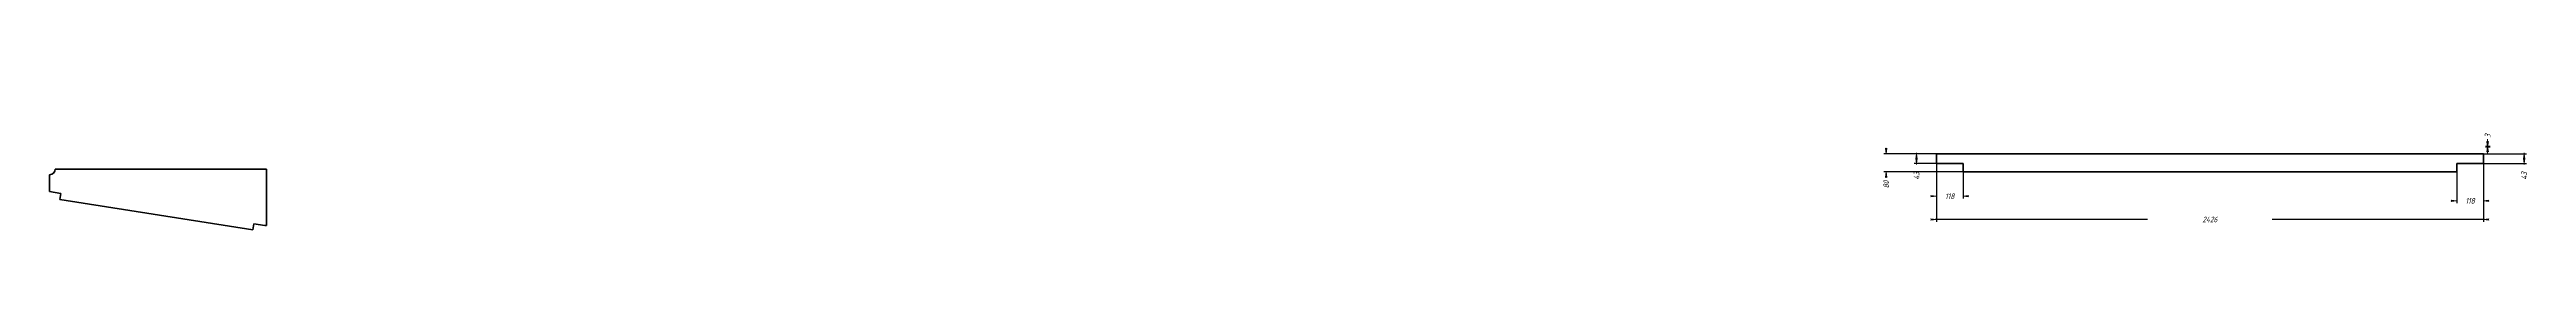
# Model space of a CAD drawing. Header units: millimetres. Extents: x -26 to 4200, y -4187 to 552.
# Drawn here: x 217 to 2414, y 430 to 552 of the extents above; entities that cross this region are included whole.
import ezdxf

# ---------------------------------------------------------------- set-up
doc = ezdxf.new("R2010")
doc.units = ezdxf.units.MM
doc.linetypes.add('K5LT_BASIC', pattern=[0])
doc.linetypes.add('K5LT_THIN', pattern=[0])
doc.layers.add('Системный слой', color=7, linetype='Continuous')
doc.layers.add('Системный слой (1)', color=7, linetype='Continuous', true_color=0x909090)
doc.styles.add('KDIMTEXTSTYLE', font='GOST_AU.SHX', dxfattribs={"width": 0.96, "oblique": 15, "height": 5})
doc.dimstyles.new('KDIMSTYLE (0.20)', dxfattribs={"dimtxt": 5, "dimasz": 1, "dimexe": 2, "dimexo": 0, "dimgap": 1, "dimtad": 1, "dimlfac": 5, "dimtxsty": 'KDIMTEXTSTYLE', "dimsah": 1, "dimcen": 0, "dimdle": 1, "dimadec": 0, "dimazin": 0, "dimtfac": 0.667, "dimtmove": 0, "dimatfit": 3, "dimfxl": 1, "dimtvp": 1, "dimtolj": 1, "dimtzin": 0, "dimarcsym": 0})

# ---------------------------------------------------------------- blocks, each defined once
blk = doc.blocks.new('KDIMARROW_02')
at = {"layer": 'Системный слой'}
blk.add_hatch(color=0, dxfattribs=at).paths.add_polyline_path([(4.5, -5.51091059616309e-16), (5, 0.6582624912261956), (0, 0), (5, -0.658262491226197)])
at = {"layer": 'Системный слой', "color": 0, "linetype": 'K5LT_THIN', "lineweight": 18}
for p, q in [((5, 0.6582624912261956), (0, 0)), ((0, 0), (5, -0.658262491226197)), ((0, 0), (7, -8.572527594031472e-16)), ((4.5, -5.51091059616309e-16), (5, 0.6582624912261956)), ((5, -0.658262491226197), (4.5, -5.51091059616309e-16))]:
    blk.add_line(p, q, dxfattribs=at)
at = {"layer": 'Системный слой (1)', "color": 0, "linetype": 'K5LT_THIN', "lineweight": 18}
blk.add_line((0, 0), (-1, 0), dxfattribs=at)
blk = doc.blocks.new('KDIMARROW_01')
at = {"layer": 'Системный слой'}
blk.add_hatch(color=0, dxfattribs=at).paths.add_polyline_path([(-5, -0.6582624912261956), (0, 0), (-5, 0.658262491226197), (-4.5, 5.51091059616309e-16)])
at = {"layer": 'Системный слой', "color": 0, "linetype": 'K5LT_THIN', "lineweight": 18}
for p, q in [((-4.5, 5.51091059616309e-16), (-5, 0.658262491226197)), ((-5, 0.658262491226197), (0, 0)), ((0, 0), (-5, -0.6582624912261956)), ((-5, -0.6582624912261956), (-4.5, 5.51091059616309e-16))]:
    blk.add_line(p, q, dxfattribs=at)
at = {"layer": 'Системный слой (1)', "color": 0, "linetype": 'K5LT_THIN', "lineweight": 18}
blk.add_line((0, 0), (-1, 0), dxfattribs=at)

msp = doc.modelspace()

# ---------------------------------------------------------------- linework, layer by layer
at = {"layer": 'Системный слой (1)', "color": 5, "linetype": 'K5LT_BASIC', "lineweight": 60, "true_color": 0x0000ff}
for p, q in [((222.1230206876289, 484.3204822806779), (409.6230206876289, 484.3204822806779)), ((409.6230206876289, 484.3204822806779), (409.6230206876289, 434.3204822806779)), ((1890.992175171752, 497.7796769883651), (1890.992175171752, 489.1796769883651)), ((2376.192175171752, 497.7796769883651), (1890.992175171752, 497.7796769883651)), ((1890.992175171752, 489.1796769883651), (1914.592175171752, 489.1796769883651)), ((1914.592175171752, 489.1796769883651), (1914.592175171752, 481.7796769883651)), ((2352.592175171752, 481.7796769883651), (2352.592175171752, 489.1796769883651)), ((2352.592175171752, 489.1796769883651), (2376.192175171752, 489.1796769883651)), ((2376.192175171752, 489.1796769883651), (2376.192175171752, 497.7796769883651)), ((217.1230206876289, 464.3204822806779), (217.1230206876289, 479.3204822806779)), ((227.0019052276439, 462.7688250230841), (217.1230206876289, 464.3204822806779)), ((227.0019052276439, 462.7688250230841), (226.1484937359687, 457.3354385260766)), ((1914.592175171752, 481.7796769883651), (2352.592175171752, 481.7796769883651)), ((226.1484937359687, 457.3354385260766), (397.3907246559384, 430.4387530412646)), ((397.3907246559384, 430.4387530412646), (398.2441361476135, 435.8721395382721)), ((408.1230206876289, 434.3204822806779), (398.2441361476135, 435.8721395382721)), ((409.6230206876289, 434.3204822806779), (408.1230206876289, 434.3204822806779))]:
    msp.add_line(p, q, dxfattribs=at)
msp.add_arc((217.1230206876289, 484.3204822806779), 5.000000000000001, 270, 0, dxfattribs=at)

# ---------------------------------------------------------------- dimensions: what is measured, and where the dimension line sits
at = {"layer": 'Системный слой (1)', "color": 7}
for base, p1, p2, location, override in [((2379.987133401439, 504.3796769883647), (2382.192175171752, 503.7796769883648), (2382.192175171752, 504.3796769883647), (2379.987133401439, 513.6737392404094), {"dimexo": 0, "dimpost": '\\H5.0;\\W0.965;\\Q15;<>', "dimblk1": 'KDIMARROW_02', "dimblk2": 'KDIMARROW_02', "dimse1": 0, "dimse2": 0, "dimclrt": 7, "dimtolj": 1}), ((1846.471850957546, 481.7796769883651), (1890.992175171752, 497.7796769883651), (1914.592175171752, 481.7796769883651), (1846.471850957546, 470.6546774270552), {"dimexo": 0, "dimpost": '\\H5.0;\\W0.965;\\Q15;<>', "dimblk1": 'KDIMARROW_01', "dimblk2": 'KDIMARROW_01', "dimse1": 0, "dimse2": 0, "dimclrt": 7, "dimtolj": 1}), ((1873.388408526793, 489.1796769883651), (1890.992175171752, 497.7796769883651), (1890.992175171752, 489.1796769883651), (1873.388408526793, 478.3051146409531), {"dimexo": 0, "dimpost": '\\H5.0;\\W0.965;\\Q15;<>', "dimblk1": 'KDIMARROW_02', "dimblk2": 'KDIMARROW_02', "dimse1": 0, "dimse2": 0, "dimclrt": 7, "dimtolj": 1}), ((2412.44191669519, 489.1796769883651), (2376.192175171752, 497.7796769883651), (2376.192175171752, 489.1796769883651), (2412.44191669519, 478.3051146409531), {"dimexo": 0, "dimpost": '\\H5.0;\\W0.965;\\Q15;<>', "dimblk1": 'KDIMARROW_02', "dimblk2": 'KDIMARROW_02', "dimse1": 0, "dimse2": 0, "dimclrt": 7, "dimtolj": 1})]:
    msp.add_linear_dim(base=base, p1=p1, p2=p2, angle=90, location=location, dimstyle='KDIMSTYLE (0.20)', override=override, dxfattribs=at).render()
for base, p1, p2, location in [((1890.992175171752, 439.7031841167685), (2376.192175171753, 489.1796769883651), (1890.992175171752, 489.1796769883651), (2133.592175171752, 439.7031841167685)), ((1890.992175171752, 460.2493456356397), (1914.592175171752, 489.1796769883651), (1890.992175171752, 489.1796769883651), (1902.792175171752, 460.2493456356397)), ((2352.592175171752, 456.1960164945844), (2376.192175171752, 489.1796769883651), (2352.592175171752, 489.1796769883651), (2364.392175171753, 456.1960164945844))]:
    msp.add_linear_dim(base=base, p1=p1, p2=p2, location=location, dimstyle='KDIMSTYLE (0.20)', override={"dimexo": 0, "dimpost": '\\H5.0;\\W0.965;\\Q15;<>', "dimblk1": 'KDIMARROW_01', "dimblk2": 'KDIMARROW_01', "dimse1": 0, "dimse2": 0, "dimclrt": 7, "dimtolj": 1}, dxfattribs=at).render()

doc.saveas('drawing.dxf')
